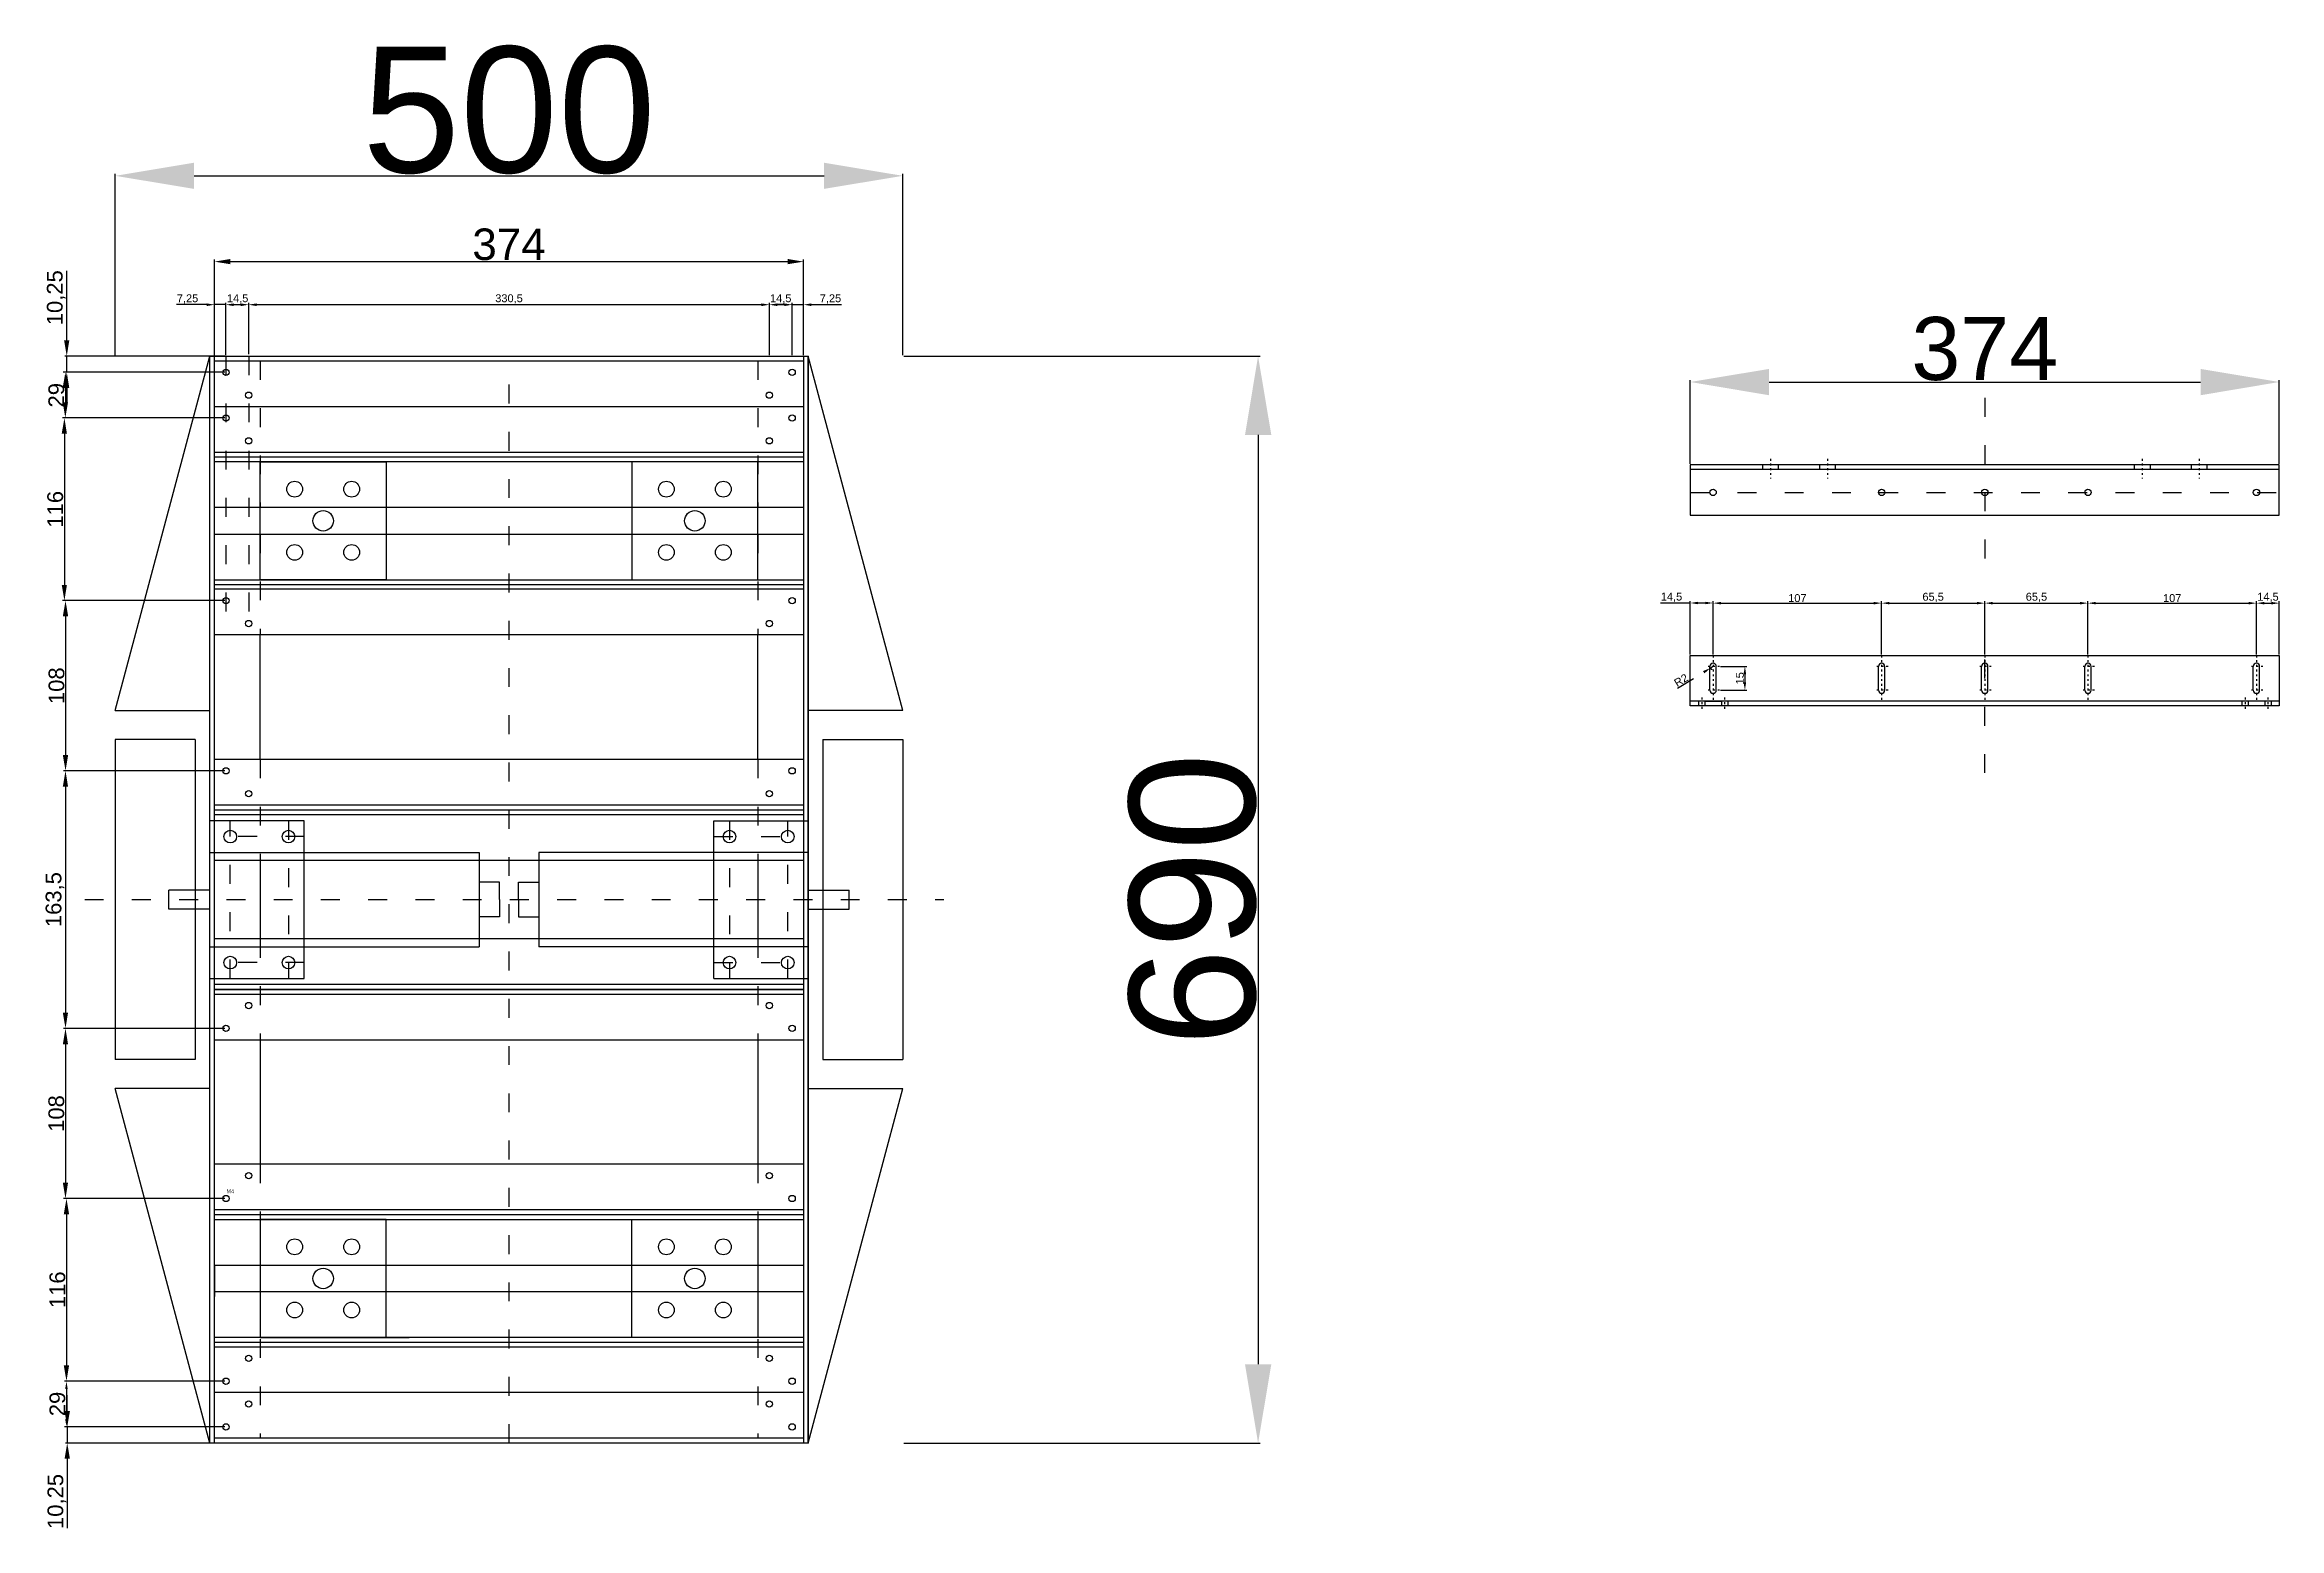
# Model space of a CAD drawing. Header units: millimetres. Extents: x -190 to 3056, y -54 to 4674.
# Drawn here: x -45 to 1374, y -54 to 888 of the extents above; entities that cross this region are included whole.
import ezdxf

# ---------------------------------------------------------------- set-up
doc = ezdxf.new("R2010")
doc.units = ezdxf.units.MM
doc.linetypes.add('ACAD_ISO03W100', pattern=[30, 12, -18])
doc.styles.get("Standard").update_dxf_attribs({"font": 'arial.ttf'})
doc.dimstyles.new('ISO-25', dxfattribs={"dimtxt": 40, "dimasz": 50, "dimexe": 1.25, "dimexo": 0.625, "dimtad": 1, "dimtxsty": 'Standard', "dimcen": 2.5, "dimadec": 0, "dimazin": 0, "dimtfac": 1, "dimtmove": 0, "dimatfit": 3, "dimfxl": 1, "dimarcsym": 0})

msp = doc.modelspace()

# ---------------------------------------------------------------- texts
at = {"color": 1, "insert": (70.636, 161.132), "char_height": 2.5, "attachment_point": 1}
msp.add_mtext_dynamic_manual_height_columns('M4', width=6.01886, gutter_width=12.5, heights=[0], dxfattribs=at)

# ---------------------------------------------------------------- blocks, each defined once
blk = doc.blocks.new('*D1')
at = {"color": 0, "lineweight": -2, "transparency": 16777216}
for p, q in [((0, 690.6), (0, 805.8)), ((50, 804.5), (450, 804.5)), ((500, 690.6), (500, 805.8))]:
    blk.add_line(p, q, dxfattribs=at)
at = {"color": 0, "transparency": 16777216}
for points in [[(50, 812.8), (50, 796.2), (0, 804.5)], [(450, 812.8), (450, 796.2), (500, 804.5)]]:
    blk.add_solid(points, dxfattribs=at)
at = {"layer": 'Defpoints', "color": 0, "transparency": 16777216}
for p in [(500, 804.5), (0, 690), (500, 690)]:
    blk.add_point(p, dxfattribs=at)
at = {"color": 0, "transparency": 16777216, "insert": (250, 846), "char_height": 5, "attachment_point": 5}
blk.add_mtext('{\\H16x;500}', dxfattribs=at)
blk = doc.blocks.new('*D2')
at = {"color": 0, "lineweight": -2, "transparency": 16777216}
for p, q in [((500.6, 690), (726.9, 690)), ((725.6, 640), (725.6, 50)), ((500.6, 0), (726.9, 0))]:
    blk.add_line(p, q, dxfattribs=at)
at = {"color": 0, "transparency": 16777216}
for points in [[(717.3, 640), (734, 640), (725.6, 690)], [(717.3, 50), (734, 50), (725.6, 0)]]:
    blk.add_solid(points, dxfattribs=at)
at = {"layer": 'Defpoints', "color": 0, "transparency": 16777216}
for p in [(500, 690), (500, 0), (725.6, 0)]:
    blk.add_point(p, dxfattribs=at)
at = {"color": 0, "transparency": 16777216, "insert": (684.2, 345), "char_height": 5, "attachment_point": 5, "rotation": 90}
blk.add_mtext('{\\H16x;690}', dxfattribs=at)
blk = doc.blocks.new('*D3')
at = {"color": 0, "lineweight": -2, "transparency": 16777216}
for p, q in [((1019.2, 493), (1035.9, 493)), ((1034.7, 488), (1034.7, 483)), ((1019.2, 478), (1035.9, 478))]:
    blk.add_line(p, q, dxfattribs=at)
at = {"color": 0, "transparency": 16777216}
for points in [[(1033.8, 488), (1035.5, 488), (1034.7, 493)], [(1033.8, 483), (1035.5, 483), (1034.7, 478)]]:
    blk.add_solid(points, dxfattribs=at)
at = {"layer": 'Defpoints', "color": 0, "transparency": 16777216}
for p in [(1018.6, 493), (1018.6, 478), (1034.7, 478)]:
    blk.add_point(p, dxfattribs=at)
at = {"color": 0, "transparency": 16777216, "insert": (1031.5, 485.5), "char_height": 5, "attachment_point": 5, "rotation": 90}
blk.add_mtext('15', dxfattribs=at)
blk = doc.blocks.new('*D6')
at = {"color": 0, "lineweight": -2, "transparency": 16777216}
for p, q in [((63, 690.6), (63, 751.3)), ((73, 750), (427, 750)), ((437, 690.6), (437, 751.3))]:
    blk.add_line(p, q, dxfattribs=at)
at = {"color": 0, "transparency": 16777216}
for points in [[(73, 751.7), (73, 748.4), (63, 750)], [(427, 751.7), (427, 748.4), (437, 750)]]:
    blk.add_solid(points, dxfattribs=at)
at = {"layer": 'Defpoints', "color": 0, "transparency": 16777216}
for p in [(437, 750), (63, 690), (437, 690)]:
    blk.add_point(p, dxfattribs=at)
at = {"color": 0, "transparency": 16777216, "insert": (250, 760.9), "char_height": 20, "attachment_point": 5}
blk.add_mtext('374', dxfattribs=at)
blk = doc.blocks.new('*D7')
at = {"color": 0, "lineweight": -2, "transparency": 16777216}
for p, q in [((63, 691.3), (63, 723.9)), ((70.2, 690.6), (70.2, 723.9)), ((58, 722.7), (38.8, 722.7)), ((70.2, 722.7), (63, 722.7)), ((75.2, 722.7), (80.2, 722.7))]:
    blk.add_line(p, q, dxfattribs=at)
at = {"color": 0, "transparency": 16777216}
for points in [[(58, 723.5), (58, 721.8), (63, 722.7)], [(75.2, 723.5), (75.2, 721.8), (70.2, 722.7)]]:
    blk.add_solid(points, dxfattribs=at)
at = {"layer": 'Defpoints', "color": 0, "transparency": 16777216}
for p in [(70.2, 722.7), (63, 690.6), (70.2, 690)]:
    blk.add_point(p, dxfattribs=at)
at = {"color": 0, "transparency": 16777216, "insert": (45.9, 726.3), "char_height": 5, "attachment_point": 5}
blk.add_mtext('7,25', dxfattribs=at)
blk = doc.blocks.new('*D8')
at = {"color": 0, "lineweight": -2, "transparency": 16777216}
for p, q in [((70.2, 691.3), (70.2, 723.9)), ((84.7, 691.3), (84.7, 723.9)), ((75.2, 722.7), (79.7, 722.7))]:
    blk.add_line(p, q, dxfattribs=at)
at = {"color": 0, "transparency": 16777216}
for points in [[(75.2, 723.5), (75.2, 721.8), (70.2, 722.7)], [(79.7, 723.5), (79.7, 721.8), (84.7, 722.7)]]:
    blk.add_solid(points, dxfattribs=at)
at = {"layer": 'Defpoints', "color": 0, "transparency": 16777216}
for p in [(84.7, 722.7), (70.2, 690.6), (84.7, 690.6)]:
    blk.add_point(p, dxfattribs=at)
at = {"color": 0, "transparency": 16777216, "insert": (77.7, 726.3), "char_height": 5, "attachment_point": 5}
blk.add_mtext('14,5', dxfattribs=at)
blk = doc.blocks.new('*D9')
at = {"color": 0, "lineweight": -2, "transparency": 16777216}
for p, q in [((69.6, 679.8), (-33, 679.8)), ((-31.7, 669.8), (-31.7, 660.8)), ((69.6, 650.8), (-33, 650.8))]:
    blk.add_line(p, q, dxfattribs=at)
at = {"color": 0, "transparency": 16777216}
for points in [[(-33.4, 669.8), (-30, 669.8), (-31.7, 679.8)], [(-33.4, 660.8), (-30, 660.8), (-31.7, 650.8)]]:
    blk.add_solid(points, dxfattribs=at)
at = {"layer": 'Defpoints', "color": 0, "transparency": 16777216}
for p in [(70.2, 679.8), (-31.7, 650.8), (70.2, 650.8)]:
    blk.add_point(p, dxfattribs=at)
at = {"color": 0, "transparency": 16777216, "insert": (-37.4, 665.2), "char_height": 10, "attachment_point": 5, "rotation": 90}
blk.add_mtext('29', dxfattribs=at)
blk = doc.blocks.new('*D10')
at = {"color": 0, "lineweight": -2, "transparency": 16777216}
for p, q in [((69.6, 650.8), (-33.6, 650.8)), ((-32.3, 640.8), (-32.3, 544.8)), ((69.6, 534.8), (-33.6, 534.8))]:
    blk.add_line(p, q, dxfattribs=at)
at = {"color": 0, "transparency": 16777216}
for points in [[(-34, 640.8), (-30.7, 640.8), (-32.3, 650.8)], [(-34, 544.8), (-30.7, 544.8), (-32.3, 534.8)]]:
    blk.add_solid(points, dxfattribs=at)
at = {"layer": 'Defpoints', "color": 0, "transparency": 16777216}
for p in [(70.2, 650.8), (-32.3, 534.8), (70.2, 534.8)]:
    blk.add_point(p, dxfattribs=at)
at = {"color": 0, "transparency": 16777216, "insert": (-38.1, 592.8), "char_height": 10, "attachment_point": 5, "rotation": 90}
blk.add_mtext('116', dxfattribs=at)
blk = doc.blocks.new('*D11')
at = {"color": 0, "lineweight": -2, "transparency": 16777216}
for p, q in [((69.6, 534.8), (-32.9, 534.8)), ((-31.6, 524.8), (-31.6, 436.8)), ((69.6, 426.8), (-32.9, 426.8))]:
    blk.add_line(p, q, dxfattribs=at)
at = {"color": 0, "transparency": 16777216}
for points in [[(-33.3, 524.8), (-29.9, 524.8), (-31.6, 534.8)], [(-33.3, 436.8), (-29.9, 436.8), (-31.6, 426.8)]]:
    blk.add_solid(points, dxfattribs=at)
at = {"layer": 'Defpoints', "color": 0, "transparency": 16777216}
for p in [(70.2, 534.8), (-31.6, 426.8), (70.2, 426.8)]:
    blk.add_point(p, dxfattribs=at)
at = {"color": 0, "transparency": 16777216, "insert": (-37.3, 480.8), "char_height": 10, "attachment_point": 5, "rotation": 90}
blk.add_mtext('108', dxfattribs=at)
blk = doc.blocks.new('*D12')
at = {"color": 0, "lineweight": -2, "transparency": 16777216}
for p, q in [((69.6, 426.8), (-32.9, 426.8)), ((-31.6, 416.8), (-31.6, 273.2)), ((69.6, 263.2), (-32.9, 263.2))]:
    blk.add_line(p, q, dxfattribs=at)
at = {"color": 0, "transparency": 16777216}
for points in [[(-33.3, 416.8), (-30, 416.8), (-31.6, 426.8)], [(-33.3, 273.2), (-30, 273.2), (-31.6, 263.2)]]:
    blk.add_solid(points, dxfattribs=at)
at = {"layer": 'Defpoints', "color": 0, "transparency": 16777216}
for p in [(70.2, 426.8), (-31.6, 263.2), (70.2, 263.2)]:
    blk.add_point(p, dxfattribs=at)
at = {"color": 0, "transparency": 16777216, "insert": (-38.3, 345), "char_height": 10, "attachment_point": 5, "rotation": 90}
blk.add_mtext('163,5', dxfattribs=at)
blk = doc.blocks.new('*D13')
at = {"color": 0, "lineweight": -2, "transparency": 16777216}
for p, q in [((69.6, 263.2), (-32.9, 263.2)), ((-31.6, 253.2), (-31.6, 165.2)), ((69.6, 155.2), (-32.9, 155.2))]:
    blk.add_line(p, q, dxfattribs=at)
at = {"color": 0, "transparency": 16777216}
for points in [[(-33.3, 253.2), (-30, 253.2), (-31.6, 263.2)], [(-33.3, 165.2), (-30, 165.2), (-31.6, 155.2)]]:
    blk.add_solid(points, dxfattribs=at)
at = {"layer": 'Defpoints', "color": 0, "transparency": 16777216}
for p in [(70.2, 263.2), (-31.6, 155.2), (70.2, 155.2)]:
    blk.add_point(p, dxfattribs=at)
at = {"color": 0, "transparency": 16777216, "insert": (-37.4, 209.2), "char_height": 10, "attachment_point": 5, "rotation": 90}
blk.add_mtext('108', dxfattribs=at)
blk = doc.blocks.new('*D14')
at = {"color": 0, "lineweight": -2, "transparency": 16777216}
for p, q in [((69.6, 155.2), (-32.3, 155.2)), ((-31, 145.2), (-31, 49.3)), ((69.6, 39.3), (-32.3, 39.3))]:
    blk.add_line(p, q, dxfattribs=at)
at = {"color": 0, "transparency": 16777216}
for points in [[(-32.7, 145.2), (-29.3, 145.2), (-31, 155.2)], [(-32.7, 49.3), (-29.3, 49.3), (-31, 39.3)]]:
    blk.add_solid(points, dxfattribs=at)
at = {"layer": 'Defpoints', "color": 0, "transparency": 16777216}
for p in [(70.2, 155.2), (-31, 39.3), (70.2, 39.3)]:
    blk.add_point(p, dxfattribs=at)
at = {"color": 0, "transparency": 16777216, "insert": (-36.7, 97.3), "char_height": 10, "attachment_point": 5, "rotation": 90}
blk.add_mtext('116', dxfattribs=at)
blk = doc.blocks.new('*D15')
at = {"color": 0, "lineweight": -2, "transparency": 16777216}
for p, q in [((69.6, 39.3), (-32.2, 39.3)), ((-31, 34.3), (-31, 15.3)), ((69.6, 10.3), (-32.2, 10.3))]:
    blk.add_line(p, q, dxfattribs=at)
at = {"color": 0, "transparency": 16777216}
for points in [[(-31.8, 34.3), (-30.2, 34.3), (-31, 39.3)], [(-31.8, 15.3), (-30.2, 15.3), (-31, 10.3)]]:
    blk.add_solid(points, dxfattribs=at)
at = {"layer": 'Defpoints', "color": 0, "transparency": 16777216}
for p in [(70.2, 39.3), (-31, 10.3), (70.2, 10.3)]:
    blk.add_point(p, dxfattribs=at)
at = {"color": 0, "transparency": 16777216, "insert": (-36.7, 24.8), "char_height": 10, "attachment_point": 5, "rotation": 90}
blk.add_mtext('29', dxfattribs=at)
blk = doc.blocks.new('*D16')
at = {"color": 0, "lineweight": -2, "transparency": 16777216}
for p, q in [((-30.8, 700), (-30.8, 744.1)), ((69.6, 690), (-32.1, 690)), ((-30.8, 679.8), (-30.8, 690)), ((69.6, 679.8), (-32.1, 679.8)), ((-30.8, 669.8), (-30.8, 659.8))]:
    blk.add_line(p, q, dxfattribs=at)
at = {"color": 0, "transparency": 16777216}
for points in [[(-32.5, 700), (-29.2, 700), (-30.8, 690)], [(-32.5, 669.8), (-29.2, 669.8), (-30.8, 679.8)]]:
    blk.add_solid(points, dxfattribs=at)
at = {"layer": 'Defpoints', "color": 0, "transparency": 16777216}
for p in [(-30.8, 690), (70.2, 690), (70.2, 679.8)]:
    blk.add_point(p, dxfattribs=at)
at = {"color": 0, "transparency": 16777216, "insert": (-37.5, 727.1), "char_height": 10, "attachment_point": 5, "rotation": 90}
blk.add_mtext('10,25', dxfattribs=at)
blk = doc.blocks.new('*D17')
at = {"color": 0, "lineweight": -2, "transparency": 16777216}
for p, q in [((-30.5, 20.3), (-30.5, 30.3)), ((69.6, 10.3), (-31.7, 10.3)), ((69, 0), (-31.7, 0)), ((-30.5, 10.3), (-30.5, 0)), ((-30.5, -10), (-30.5, -54.1))]:
    blk.add_line(p, q, dxfattribs=at)
at = {"color": 0, "transparency": 16777216}
for points in [[(-32.2, 20.3), (-28.8, 20.3), (-30.5, 10.3)], [(-32.2, -10), (-28.8, -10), (-30.5, 0)]]:
    blk.add_solid(points, dxfattribs=at)
at = {"layer": 'Defpoints', "color": 0, "transparency": 16777216}
for p in [(-30.5, 0), (69.6, 0), (70.2, 10.3)]:
    blk.add_point(p, dxfattribs=at)
at = {"color": 0, "transparency": 16777216, "insert": (-37.1, -37.1), "char_height": 10, "attachment_point": 5, "rotation": 90}
blk.add_mtext('10,25', dxfattribs=at)
blk = doc.blocks.new('*D18')
at = {"color": 0, "lineweight": -2, "transparency": 16777216}
for p, q in [((84.7, 691.9), (84.7, 723.9)), ((415.3, 691.9), (415.3, 723.9)), ((89.7, 722.7), (410.3, 722.7))]:
    blk.add_line(p, q, dxfattribs=at)
at = {"color": 0, "transparency": 16777216}
for points in [[(89.7, 723.5), (89.7, 721.8), (84.7, 722.7)], [(410.3, 723.5), (410.3, 721.8), (415.3, 722.7)]]:
    blk.add_solid(points, dxfattribs=at)
at = {"layer": 'Defpoints', "color": 0, "transparency": 16777216}
for p in [(415.3, 722.7), (84.7, 691.3), (415.3, 691.3)]:
    blk.add_point(p, dxfattribs=at)
at = {"color": 0, "transparency": 16777216, "insert": (250, 726.3), "char_height": 5, "attachment_point": 5}
blk.add_mtext('330,5', dxfattribs=at)
blk = doc.blocks.new('*D19')
at = {"color": 0, "lineweight": -2, "transparency": 16777216}
for p, q in [((415.3, 690.6), (415.3, 723.9)), ((429.8, 690.6), (429.8, 723.9)), ((420.3, 722.7), (424.8, 722.7))]:
    blk.add_line(p, q, dxfattribs=at)
at = {"color": 0, "transparency": 16777216}
for points in [[(420.3, 723.5), (420.3, 721.8), (415.3, 722.7)], [(424.8, 723.5), (424.8, 721.8), (429.8, 722.7)]]:
    blk.add_solid(points, dxfattribs=at)
at = {"layer": 'Defpoints', "color": 0, "transparency": 16777216}
for p in [(429.8, 722.7), (415.3, 690), (429.8, 690)]:
    blk.add_point(p, dxfattribs=at)
at = {"color": 0, "transparency": 16777216, "insert": (422.5, 726.3), "char_height": 5, "attachment_point": 5}
blk.add_mtext('14,5', dxfattribs=at)
blk = doc.blocks.new('*D20')
at = {"color": 0, "lineweight": -2, "transparency": 16777216}
for p, q in [((429.8, 691.2), (429.8, 723.9)), ((437, 691.2), (437, 723.9)), ((424.8, 722.7), (419.8, 722.7)), ((429.8, 722.7), (437, 722.7)), ((442, 722.7), (461.2, 722.7))]:
    blk.add_line(p, q, dxfattribs=at)
at = {"color": 0, "transparency": 16777216}
for points in [[(424.8, 723.5), (424.8, 721.8), (429.8, 722.7)], [(442, 723.5), (442, 721.8), (437, 722.7)]]:
    blk.add_solid(points, dxfattribs=at)
at = {"layer": 'Defpoints', "color": 0, "transparency": 16777216}
for p in [(437, 722.7), (429.8, 690.6), (437, 690.6)]:
    blk.add_point(p, dxfattribs=at)
at = {"color": 0, "transparency": 16777216, "insert": (454.1, 726.3), "char_height": 5, "attachment_point": 5}
blk.add_mtext('7,25', dxfattribs=at)
blk = doc.blocks.new('*D21')
at = {"color": 0, "lineweight": -2, "transparency": 16777216}
for p, q in [((1000, 533.3), (981.2, 533.3)), ((1000, 500.6), (1000, 534.5)), ((1009.5, 533.3), (1005, 533.3)), ((1014.5, 500.6), (1014.5, 534.5))]:
    blk.add_line(p, q, dxfattribs=at)
at = {"color": 0, "transparency": 16777216}
for points in [[(1005, 534.1), (1005, 532.5), (1000, 533.3)], [(1009.5, 534.1), (1009.5, 532.5), (1014.5, 533.3)]]:
    blk.add_solid(points, dxfattribs=at)
at = {"layer": 'Defpoints', "color": 0, "transparency": 16777216}
for p in [(1014.5, 533.3), (1000, 500), (1014.5, 500)]:
    blk.add_point(p, dxfattribs=at)
at = {"color": 0, "transparency": 16777216, "insert": (988.1, 536.9), "char_height": 5, "attachment_point": 5}
blk.add_mtext('14,5', dxfattribs=at)
blk = doc.blocks.new('*D22')
at = {"color": 0, "lineweight": -2, "transparency": 16777216}
for p, q in [((1014.5, 501.2), (1014.5, 534.5)), ((1019.5, 533.2), (1116.5, 533.2)), ((1121.5, 500.6), (1121.5, 534.5))]:
    blk.add_line(p, q, dxfattribs=at)
at = {"color": 0, "transparency": 16777216}
for points in [[(1019.5, 534), (1019.5, 532.4), (1014.5, 533.2)], [(1116.5, 534), (1116.5, 532.4), (1121.5, 533.2)]]:
    blk.add_solid(points, dxfattribs=at)
at = {"layer": 'Defpoints', "color": 0, "transparency": 16777216}
for p in [(1121.5, 533.2), (1014.5, 500.6), (1121.5, 500)]:
    blk.add_point(p, dxfattribs=at)
at = {"color": 0, "transparency": 16777216, "insert": (1068, 536.4), "char_height": 5, "attachment_point": 5}
blk.add_mtext('107', dxfattribs=at)
blk = doc.blocks.new('*D23')
at = {"color": 0, "lineweight": -2, "transparency": 16777216}
for p, q in [((1121.5, 500.6), (1121.5, 534.5)), ((1126.5, 533.2), (1182, 533.2)), ((1187, 501.2), (1187, 534.5))]:
    blk.add_line(p, q, dxfattribs=at)
at = {"color": 0, "transparency": 16777216}
for points in [[(1126.5, 534), (1126.5, 532.4), (1121.5, 533.2)], [(1182, 534), (1182, 532.4), (1187, 533.2)]]:
    blk.add_solid(points, dxfattribs=at)
at = {"layer": 'Defpoints', "color": 0, "transparency": 16777216}
for p in [(1187, 533.2), (1121.5, 500), (1187, 500.6)]:
    blk.add_point(p, dxfattribs=at)
at = {"color": 0, "transparency": 16777216, "insert": (1154.2, 536.8), "char_height": 5, "attachment_point": 5}
blk.add_mtext('65,5', dxfattribs=at)
blk = doc.blocks.new('*D24')
at = {"color": 0, "lineweight": -2, "transparency": 16777216}
for p, q in [((1187, 500.6), (1187, 534.5)), ((1192, 533.2), (1247.5, 533.2)), ((1252.5, 500.6), (1252.5, 534.5))]:
    blk.add_line(p, q, dxfattribs=at)
at = {"color": 0, "transparency": 16777216}
for points in [[(1192, 534), (1192, 532.4), (1187, 533.2)], [(1247.5, 534), (1247.5, 532.4), (1252.5, 533.2)]]:
    blk.add_solid(points, dxfattribs=at)
at = {"layer": 'Defpoints', "color": 0, "transparency": 16777216}
for p in [(1252.5, 533.2), (1187, 500), (1252.5, 500)]:
    blk.add_point(p, dxfattribs=at)
at = {"color": 0, "transparency": 16777216, "insert": (1219.8, 536.8), "char_height": 5, "attachment_point": 5}
blk.add_mtext('65,5', dxfattribs=at)
blk = doc.blocks.new('*D25')
at = {"color": 0, "lineweight": -2, "transparency": 16777216}
for p, q in [((1252.5, 501.2), (1252.5, 534.5)), ((1257.5, 533.2), (1354.5, 533.2)), ((1359.5, 500.6), (1359.5, 534.5))]:
    blk.add_line(p, q, dxfattribs=at)
at = {"color": 0, "transparency": 16777216}
for points in [[(1257.5, 534), (1257.5, 532.4), (1252.5, 533.2)], [(1354.5, 534), (1354.5, 532.4), (1359.5, 533.2)]]:
    blk.add_solid(points, dxfattribs=at)
at = {"layer": 'Defpoints', "color": 0, "transparency": 16777216}
for p in [(1359.5, 533.2), (1252.5, 500.6), (1359.5, 500)]:
    blk.add_point(p, dxfattribs=at)
at = {"color": 0, "transparency": 16777216, "insert": (1306, 536.4), "char_height": 5, "attachment_point": 5}
blk.add_mtext('107', dxfattribs=at)
blk = doc.blocks.new('*D26')
at = {"color": 0, "lineweight": -2, "transparency": 16777216}
for p, q in [((1359.5, 500.6), (1359.5, 534.5)), ((1364.5, 533.2), (1369, 533.2)), ((1374, 500.6), (1374, 534.5))]:
    blk.add_line(p, q, dxfattribs=at)
at = {"color": 0, "transparency": 16777216}
for points in [[(1364.5, 534), (1364.5, 532.4), (1359.5, 533.2)], [(1369, 534), (1369, 532.4), (1374, 533.2)]]:
    blk.add_solid(points, dxfattribs=at)
at = {"layer": 'Defpoints', "color": 0, "transparency": 16777216}
for p in [(1374, 533.2), (1359.5, 500), (1374, 500)]:
    blk.add_point(p, dxfattribs=at)
at = {"color": 0, "transparency": 16777216, "insert": (1366.8, 536.8), "char_height": 5, "attachment_point": 5}
blk.add_mtext('14,5', dxfattribs=at)
blk = doc.blocks.new('*D27')
at = {"color": 0, "lineweight": -2, "transparency": 16777216}
for p, q in [((1000, 621.6), (1000, 674.8)), ((1050, 673.6), (1324, 673.6)), ((1374, 621.6), (1374, 674.8))]:
    blk.add_line(p, q, dxfattribs=at)
at = {"color": 0, "transparency": 16777216}
for points in [[(1050, 681.9), (1050, 665.2), (1000, 673.6)], [(1324, 681.9), (1324, 665.2), (1374, 673.6)]]:
    blk.add_solid(points, dxfattribs=at)
at = {"layer": 'Defpoints', "color": 0, "transparency": 16777216}
for p in [(1374, 673.6), (1000, 621), (1374, 621)]:
    blk.add_point(p, dxfattribs=at)
at = {"color": 0, "transparency": 16777216, "insert": (1187, 694.6), "char_height": 40, "attachment_point": 5}
blk.add_mtext('374', dxfattribs=at)
blk = doc.blocks.new('*D28')
at = {"color": 0, "linetype": 'ACAD_ISO03W100', "lineweight": -2, "transparency": 16777216}
for p, q in [((991.8, 479.2), (1008.5, 489.4)), ((1014.5, 493), (1012.8, 492))]:
    blk.add_line(p, q, dxfattribs=at)
blk.add_arc((1014.5, 493), 2, 197.9049, 247.1309, dxfattribs=at)
at = {"color": 0, "linetype": 'ACAD_ISO03W100', "transparency": 16777216}
blk.add_solid([(1008.1, 490.1), (1009, 488.6), (1012.8, 492)], dxfattribs=at)
at = {"layer": 'Defpoints', "color": 0, "linetype": 'ACAD_ISO03W100', "transparency": 16777216}
for p in [(1012.8, 492), (1014.5, 493)]:
    blk.add_point(p, dxfattribs=at)
at = {"color": 0, "linetype": 'ACAD_ISO03W100', "transparency": 16777216, "insert": (994.2, 484.3), "char_height": 5, "attachment_point": 5, "rotation": 31.3211}
blk.add_mtext('R2', dxfattribs=at)

# ---------------------------------------------------------------- dimensions: what is measured, and where the dimension line sits
at = {"color": 1}
dim = msp.add_linear_dim(base=(500, 804.509), p1=(0, 690), p2=(500, 690), text='{\\H16x;<>}', dimstyle='ISO-25', override={"dimtxt": 5, "dimasz": 50}, dxfattribs=at)
dim.commit()
dim.dimension.update_dxf_attribs({"geometry": '*D1', "text_midpoint": (250, 845.98)})
at = {"color": 3}
for base, p1, p2, override, picture, middle in [((437, 750.026), (63, 690), (437, 690), {"dimtxt": 20, "dimasz": 10}, '*D6', (250, 760.869)), ((415.25, 722.676), (84.75, 691.25), (415.25, 691.25), {"dimtxt": 5, "dimasz": 5}, '*D18', (250, 726.305)), ((429.75, 722.676), (415.25, 690), (429.75, 690), {"dimtxt": 5, "dimasz": 5}, '*D19', (422.5, 726.305)), ((437, 722.676), (429.75, 690.625), (437, 690.625), {"dimtxt": 5, "dimasz": 5}, '*D20', (454.117, 726.305)), ((1121.5, 533.213), (1014.5, 500.625), (1121.5, 500), {"dimtxt": 5, "dimasz": 5}, '*D22', (1068, 536.391)), ((1187, 533.213), (1121.5, 500), (1187, 500.625), {"dimtxt": 5, "dimasz": 5}, '*D23', (1154.25, 536.843)), ((1252.5, 533.213), (1187, 500), (1252.5, 500), {"dimtxt": 5, "dimasz": 5}, '*D24', (1219.75, 536.843)), ((1359.5, 533.213), (1252.5, 500.625), (1359.5, 500), {"dimtxt": 5, "dimasz": 5}, '*D25', (1306, 536.391)), ((1374, 533.213), (1359.5, 500), (1374, 500), {"dimtxt": 5, "dimasz": 5}, '*D26', (1366.75, 536.843))]:
    dim = msp.add_linear_dim(base=base, p1=p1, p2=p2, dimstyle='ISO-25', override=override, dxfattribs=at)
    dim.commit()
    dim.dimension.update_dxf_attribs({"geometry": picture, "text_midpoint": middle})
for base, p1, p2, override, picture, middle in [((-30.819, 690), (70.25, 679.75), (70.25, 690), {"dimtxt": 10, "dimasz": 10}, '*D16', (-37.453, 727.064)), ((-31.707, 650.75), (70.25, 679.75), (70.25, 650.75), {"dimtxt": 10, "dimasz": 10}, '*D9', (-37.438, 665.25)), ((-32.332, 534.75), (70.25, 650.75), (70.25, 534.75), {"dimtxt": 10, "dimasz": 10}, '*D10', (-38.063, 592.75)), ((-31.609, 426.75), (70.25, 534.75), (70.25, 426.75), {"dimtxt": 10, "dimasz": 10}, '*D11', (-37.34, 480.75)), ((1034.662, 478), (1018.62, 493), (1018.62, 478), {"dimtxt": 5, "dimasz": 5}, '*D3', (1031.484, 485.5)), ((-31.621, 263.25), (70.25, 426.75), (70.25, 263.25), {"dimtxt": 10, "dimasz": 10}, '*D12', (-38.255, 345)), ((-31.625, 155.25), (70.25, 263.25), (70.25, 155.25), {"dimtxt": 10, "dimasz": 10}, '*D13', (-37.356, 209.25)), ((-31.003, 39.25), (70.25, 155.25), (70.25, 39.25), {"dimtxt": 10, "dimasz": 10}, '*D14', (-36.733, 97.25)), ((-30.484, 0), (70.25, 10.25), (69.625, 0), {"dimtxt": 10, "dimasz": 10}, '*D17', (-37.119, -37.064)), ((-30.992, 10.25), (70.25, 39.25), (70.25, 10.25), {"dimtxt": 10, "dimasz": 5}, '*D15', (-36.723, 24.75))]:
    dim = msp.add_linear_dim(base=base, p1=p1, p2=p2, angle=90, dimstyle='ISO-25', override=override, dxfattribs=at)
    dim.commit()
    dim.dimension.update_dxf_attribs({"geometry": picture, "text_midpoint": middle})
for base, p1, p2, picture, middle in [((70.25, 722.676), (63, 690.625), (70.25, 690), '*D7', (45.883, 722.676)), ((84.75, 722.676), (70.25, 690.625), (84.75, 690.625), '*D8', (77.75, 722.676)), ((1014.5, 533.294), (1000, 500), (1014.5, 500), '*D21', (988.098, 533.294))]:
    dim = msp.add_linear_dim(base=base, p1=p1, p2=p2, dimstyle='ISO-25', override={"dimtxt": 5, "dimasz": 5}, dxfattribs=at)
    dim.commit()
    dim.dimension.update_dxf_attribs({"geometry": picture, "text_midpoint": middle, "dimtype": 160})
dim = msp.add_linear_dim(base=(1374, 673.558), p1=(1000, 620.994), p2=(1374, 620.994), dimstyle='ISO-25', dxfattribs=at)
dim.commit()
dim.dimension.update_dxf_attribs({"geometry": '*D27', "text_midpoint": (1187, 694.619)})
at = {"color": 1}
dim = msp.add_linear_dim(base=(725.623, 0), p1=(500, 690), p2=(500, 0), angle=90, text='{\\H16x;<>}', dimstyle='ISO-25', override={"dimtxt": 5, "dimasz": 50}, dxfattribs=at)
dim.commit()
dim.dimension.update_dxf_attribs({"geometry": '*D2', "text_midpoint": (684.152, 345)})
at = {"color": 3, "linetype": 'ACAD_ISO03W100'}
dim = msp.add_radius_dim(center=(1014.5, 493), mpoint=(1012.791, 491.96), dimstyle='ISO-25', override={"dimtxt": 5, "dimasz": 5}, dxfattribs=at)
dim.commit()
dim.dimension.update_dxf_attribs({"geometry": '*D28', "text_midpoint": (995.791, 481.616), "dimtype": 164})

# ---------------------------------------------------------------- linework, layer by layer
for p, q in [((0, 465), (60, 690)), ((60, 0), (60, 690)), ((440, 0), (440, 690)), ((500, 465), (440, 690)), ((0, 465), (60, 465)), ((500, 465), (440, 465)), ((60, 225), (0, 225)), ((60, 0), (0, 225)), ((440, 225), (500, 225)), ((440, 0), (500, 225))]:
    msp.add_line(p, q)
at = {"color": 1}
for p, q in [((60, 690), (440, 690)), ((60, 0), (60, 690)), ((63, 0), (63, 690)), ((63, 687), (437, 687)), ((437, 690), (437, 0)), ((440, 690), (440, 0)), ((63, 658), (437, 658)), ((63, 629), (437, 629)), ((63, 626), (437, 626)), ((63, 626), (437, 626)), ((437, 623), (63, 623)), ((1374, 620.994), (1000, 620.994)), ((1000, 620.994), (1000, 588.994)), ((1374, 617.994), (1000, 617.994)), ((1374, 588.994), (1374, 620.994)), ((437, 594), (63, 594)), ((92, 577), (92, 594)), ((408, 577), (408, 594)), ((1000, 588.994), (1374, 588.994)), ((63, 577), (437, 577)), ((63, 548), (437, 548)), ((63, 545), (437, 545)), ((63, 545), (437, 545)), ((437, 542), (63, 542)), ((437, 513), (63, 513)), ((92, 434), (92, 513)), ((408, 434), (408, 513)), ((1000, 500), (1374, 500)), ((1000, 468), (1000, 500)), ((1374, 500), (1374, 468)), ((1012.5, 478), (1012.5, 493)), ((1016.5, 478), (1016.5, 493)), ((1119.5, 478), (1119.5, 493)), ((1123.5, 478), (1123.5, 493)), ((1185, 478), (1185, 493)), ((1189, 478), (1189, 493)), ((1250.5, 478), (1250.5, 493)), ((1254.5, 478), (1254.5, 493)), ((1357.5, 478), (1357.5, 493)), ((1361.5, 478), (1361.5, 493)), ((1374, 471), (1000, 471)), ((1374, 468), (1000, 468)), ((437, 434), (63, 434)), ((437, 405), (63, 405)), ((63, 402), (437, 402)), ((63, 402), (437, 402)), ((63, 399), (437, 399)), ((63, 370), (437, 370)), ((92, 370), (92, 320)), ((408, 370), (408, 320)), ((437, 320), (63, 320)), ((437, 291), (63, 291)), ((437, 288), (63, 288)), ((63, 288), (437, 288)), ((63, 285), (437, 285)), ((63, 256), (437, 256)), ((92, 256), (92, 177)), ((408, 256), (408, 177)), ((437, 177), (63, 177)), ((437, 148), (63, 148)), ((63, 145), (437, 145)), ((63, 145), (437, 145)), ((63, 142), (437, 142)), ((63, 113), (437, 113)), ((63, 113), (63, 93)), ((92, 113), (92, 96)), ((408, 113), (408, 96)), ((437, 96), (63, 96)), ((437, 67), (63, 67)), ((63, 64), (437, 64)), ((63, 64), (437, 64)), ((63, 61), (437, 61)), ((437, 32), (63, 32)), ((440, 0), (60, 0)), ((437, 3), (63, 3))]:
    msp.add_line(p, q, dxfattribs=at)
at = {"color": 3, "linetype": 'ACAD_ISO03W100'}
for p, q in [((70.25, 690), (70.25, 513)), ((84.75, 690), (84.75, 513)), ((1187, 663.584), (1187, 544.497)), ((1000, 603.494), (1374, 603.494)), ((1187, 425.41), (1187, 544.497)), ((120, 385), (60, 385)), ((73, 295), (73, 395)), ((110, 395), (110, 295)), ((380, 385), (440, 385)), ((390, 395), (390, 295)), ((427, 295), (427, 395)), ((120, 305), (60, 305)), ((380, 305), (440, 305))]:
    msp.add_line(p, q, dxfattribs=at)
at = {"color": 1, "linetype": 'ACAD_ISO03W100'}
for p, q in [((92, 687), (92, 594)), ((408, 687), (408, 594)), ((1045.914, 620.994), (1045.914, 617.994)), ((1055.914, 620.994), (1055.914, 617.994)), ((1082.085, 620.994), (1082.085, 617.994)), ((1092.085, 620.994), (1092.085, 617.994)), ((1281.915, 620.994), (1281.915, 617.994)), ((1291.915, 620.994), (1291.915, 617.994)), ((1318.086, 620.994), (1318.086, 617.994)), ((1328.086, 620.994), (1328.086, 617.994)), ((92, 577), (92, 513)), ((408, 577), (408, 513)), ((1005.25, 471), (1005.25, 468)), ((1009.25, 471), (1009.25, 468)), ((1009.25, 471), (1019.75, 471)), ((1019.75, 471), (1019.75, 468)), ((1023.75, 471), (1023.75, 468)), ((1350.25, 471), (1350.25, 468)), ((1354.25, 471), (1354.25, 468)), ((1364.75, 471), (1364.75, 468)), ((1368.75, 471), (1368.75, 468)), ((92, 434), (92, 370)), ((408, 434), (408, 370)), ((92, 320), (92, 256)), ((408, 320), (408, 256)), ((92, 177), (92, 113)), ((408, 177), (408, 113)), ((92, 96), (92, 3)), ((408, 96), (408, 3))]:
    msp.add_line(p, q, dxfattribs=at)
at = {"linetype": 'ACAD_ISO03W100'}
for p, q in [((250, 0), (250, 690)), ((-19.392, 345), (526.089, 345))]:
    msp.add_line(p, q, dxfattribs=at)
at = {"color": 3, "linetype": 'ACAD_ISO03W100', "ltscale": 0.1}
for p, q in [((1050.914, 624.816), (1050.914, 612.404)), ((1087.085, 624.816), (1087.085, 612.404)), ((1286.915, 624.816), (1286.915, 612.404)), ((1323.086, 624.816), (1323.086, 612.404)), ((1014.5, 500), (1014.5, 471)), ((1121.5, 500), (1121.5, 471)), ((1187, 500), (1187, 471)), ((1252.5, 500), (1252.5, 471)), ((1359.5, 500), (1359.5, 471)), ((1018.62, 493), (1010.38, 493)), ((1125.62, 493), (1117.38, 493)), ((1191.12, 493), (1182.88, 493)), ((1256.62, 493), (1248.38, 493)), ((1363.62, 493), (1355.38, 493)), ((1007.25, 473.313), (1007.25, 465.378)), ((1018.62, 478), (1010.38, 478)), ((1021.75, 473.313), (1021.75, 465.378)), ((1125.62, 478), (1117.38, 478)), ((1191.12, 478), (1182.88, 478)), ((1256.62, 478), (1248.38, 478)), ((1352.25, 473.313), (1352.25, 465.378)), ((1363.62, 478), (1355.38, 478)), ((1366.75, 473.313), (1366.75, 465.378))]:
    msp.add_line(p, q, dxfattribs=at)
at = {"color": 3}
for p, q in [((50.8, 446.6), (0, 446.6)), ((0, 446.6), (0, 243.4)), ((50.8, 446.6), (50.8, 243.4)), ((449.2, 446.6), (500, 446.6)), ((449.2, 446.6), (449.2, 243.4)), ((500, 446.6), (500, 243.4)), ((120, 395), (60, 395)), ((120, 295), (120, 395)), ((380, 395), (440, 395)), ((380, 295), (380, 395)), ((60, 295), (120, 295)), ((60, 295), (120, 295)), ((380, 295), (440, 295)), ((50.8, 243.4), (0, 243.4)), ((449.2, 243.4), (500, 243.4)), ((92, 67), (63, 67)), ((172, 67), (186.5, 67))]:
    msp.add_line(p, q, dxfattribs=at)
at = {"color": 6}
for p, q in [((60, 375), (231, 375)), ((231, 375), (231, 315)), ((440, 375), (269, 375)), ((269, 375), (269, 315)), ((244, 356), (231, 356)), ((244, 345), (244, 356)), ((256, 345), (256, 356)), ((256, 356), (269, 356)), ((60, 351), (34, 351)), ((34, 339), (34, 351)), ((244, 345), (244, 334)), ((256, 345), (256, 334)), ((440, 351), (466, 351)), ((466, 339), (466, 351)), ((60, 339), (34, 339)), ((244, 334), (231, 334)), ((256, 334), (269, 334)), ((440, 339), (466, 339)), ((60, 315), (231, 315)), ((440, 315), (269, 315))]:
    msp.add_line(p, q, dxfattribs=at)
at = {"color": 3}
for points in [[(92, 623), (172, 623), (172, 548), (92, 548)], [(408, 623), (328, 623), (328, 548), (408, 548)], [(92, 67), (172, 67), (172, 142), (92, 142)], [(408, 67), (328, 67), (328, 142), (408, 142)]]:
    msp.add_lwpolyline(points, close=True, dxfattribs=at)
at = {"color": 1}
for centre in [(70.25, 679.75), (429.75, 679.75), (84.75, 665.25), (415.25, 665.25), (70.25, 650.75), (429.75, 650.75), (84.75, 636.25), (415.25, 636.25), (1014.5, 603.494), (1121.5, 603.494), (1187, 603.494), (1252.5, 603.494), (1359.5, 603.494), (70.25, 534.75), (429.75, 534.75), (84.75, 520.25), (415.25, 520.25), (70.25, 426.75), (429.75, 426.75), (84.75, 412.25), (415.25, 412.25), (84.75, 277.75), (415.25, 277.75), (70.25, 263.25), (429.75, 263.25), (84.75, 169.75), (415.25, 169.75), (70.25, 155.25), (429.75, 155.25), (84.75, 53.75), (415.25, 53.75), (70.25, 39.25), (429.75, 39.25), (84.75, 24.75), (415.25, 24.75), (70.25, 10.25), (429.75, 10.25)]:
    msp.add_circle(centre, 2, dxfattribs=at)
at = {"color": 3}
for centre, radius in [((113.914, 605.569), 5), ((150.086, 605.569), 5), ((349.914, 605.569), 5), ((386.086, 605.569), 5), ((132, 585.5), 6.5), ((368, 585.5), 6.5), ((113.914, 565.431), 5), ((150.086, 565.431), 5), ((349.914, 565.431), 5), ((386.086, 565.431), 5), ((73, 385), 4), ((110, 385), 4), ((390, 385), 4), ((427, 385), 4), ((73, 305), 4), ((110, 305), 4), ((390, 305), 4), ((427, 305), 4), ((113.914, 124.569), 5), ((150.086, 124.569), 5), ((349.914, 124.569), 5), ((386.086, 124.569), 5), ((132, 104.5), 6.5), ((368, 104.5), 6.5), ((113.914, 84.431), 5), ((150.086, 84.431), 5), ((349.914, 84.431), 5), ((386.086, 84.431), 5)]:
    msp.add_circle(centre, radius, dxfattribs=at)
at = {"color": 1}
for centre, start, end in [((1014.5, 493), 0, 180), ((1121.5, 493), 0, 180), ((1187, 493), 0, 180), ((1252.5, 493), 0, 180), ((1359.5, 493), 0, 180), ((1014.5, 478), 180, 0), ((1121.5, 478), 180, 0), ((1187, 478), 180, 0), ((1252.5, 478), 180, 0), ((1359.5, 478), 180, 0)]:
    msp.add_arc(centre, 2, start, end, dxfattribs=at)

msp.set_redraw_order([(e.dxf.handle, doc.entitydb.next_handle()) for e in msp.query("TEXT MTEXT ATTDEF DIMENSION ARC_DIMENSION")])  # texts and dimensions are drawn at this point

doc.saveas('drawing.dxf')
